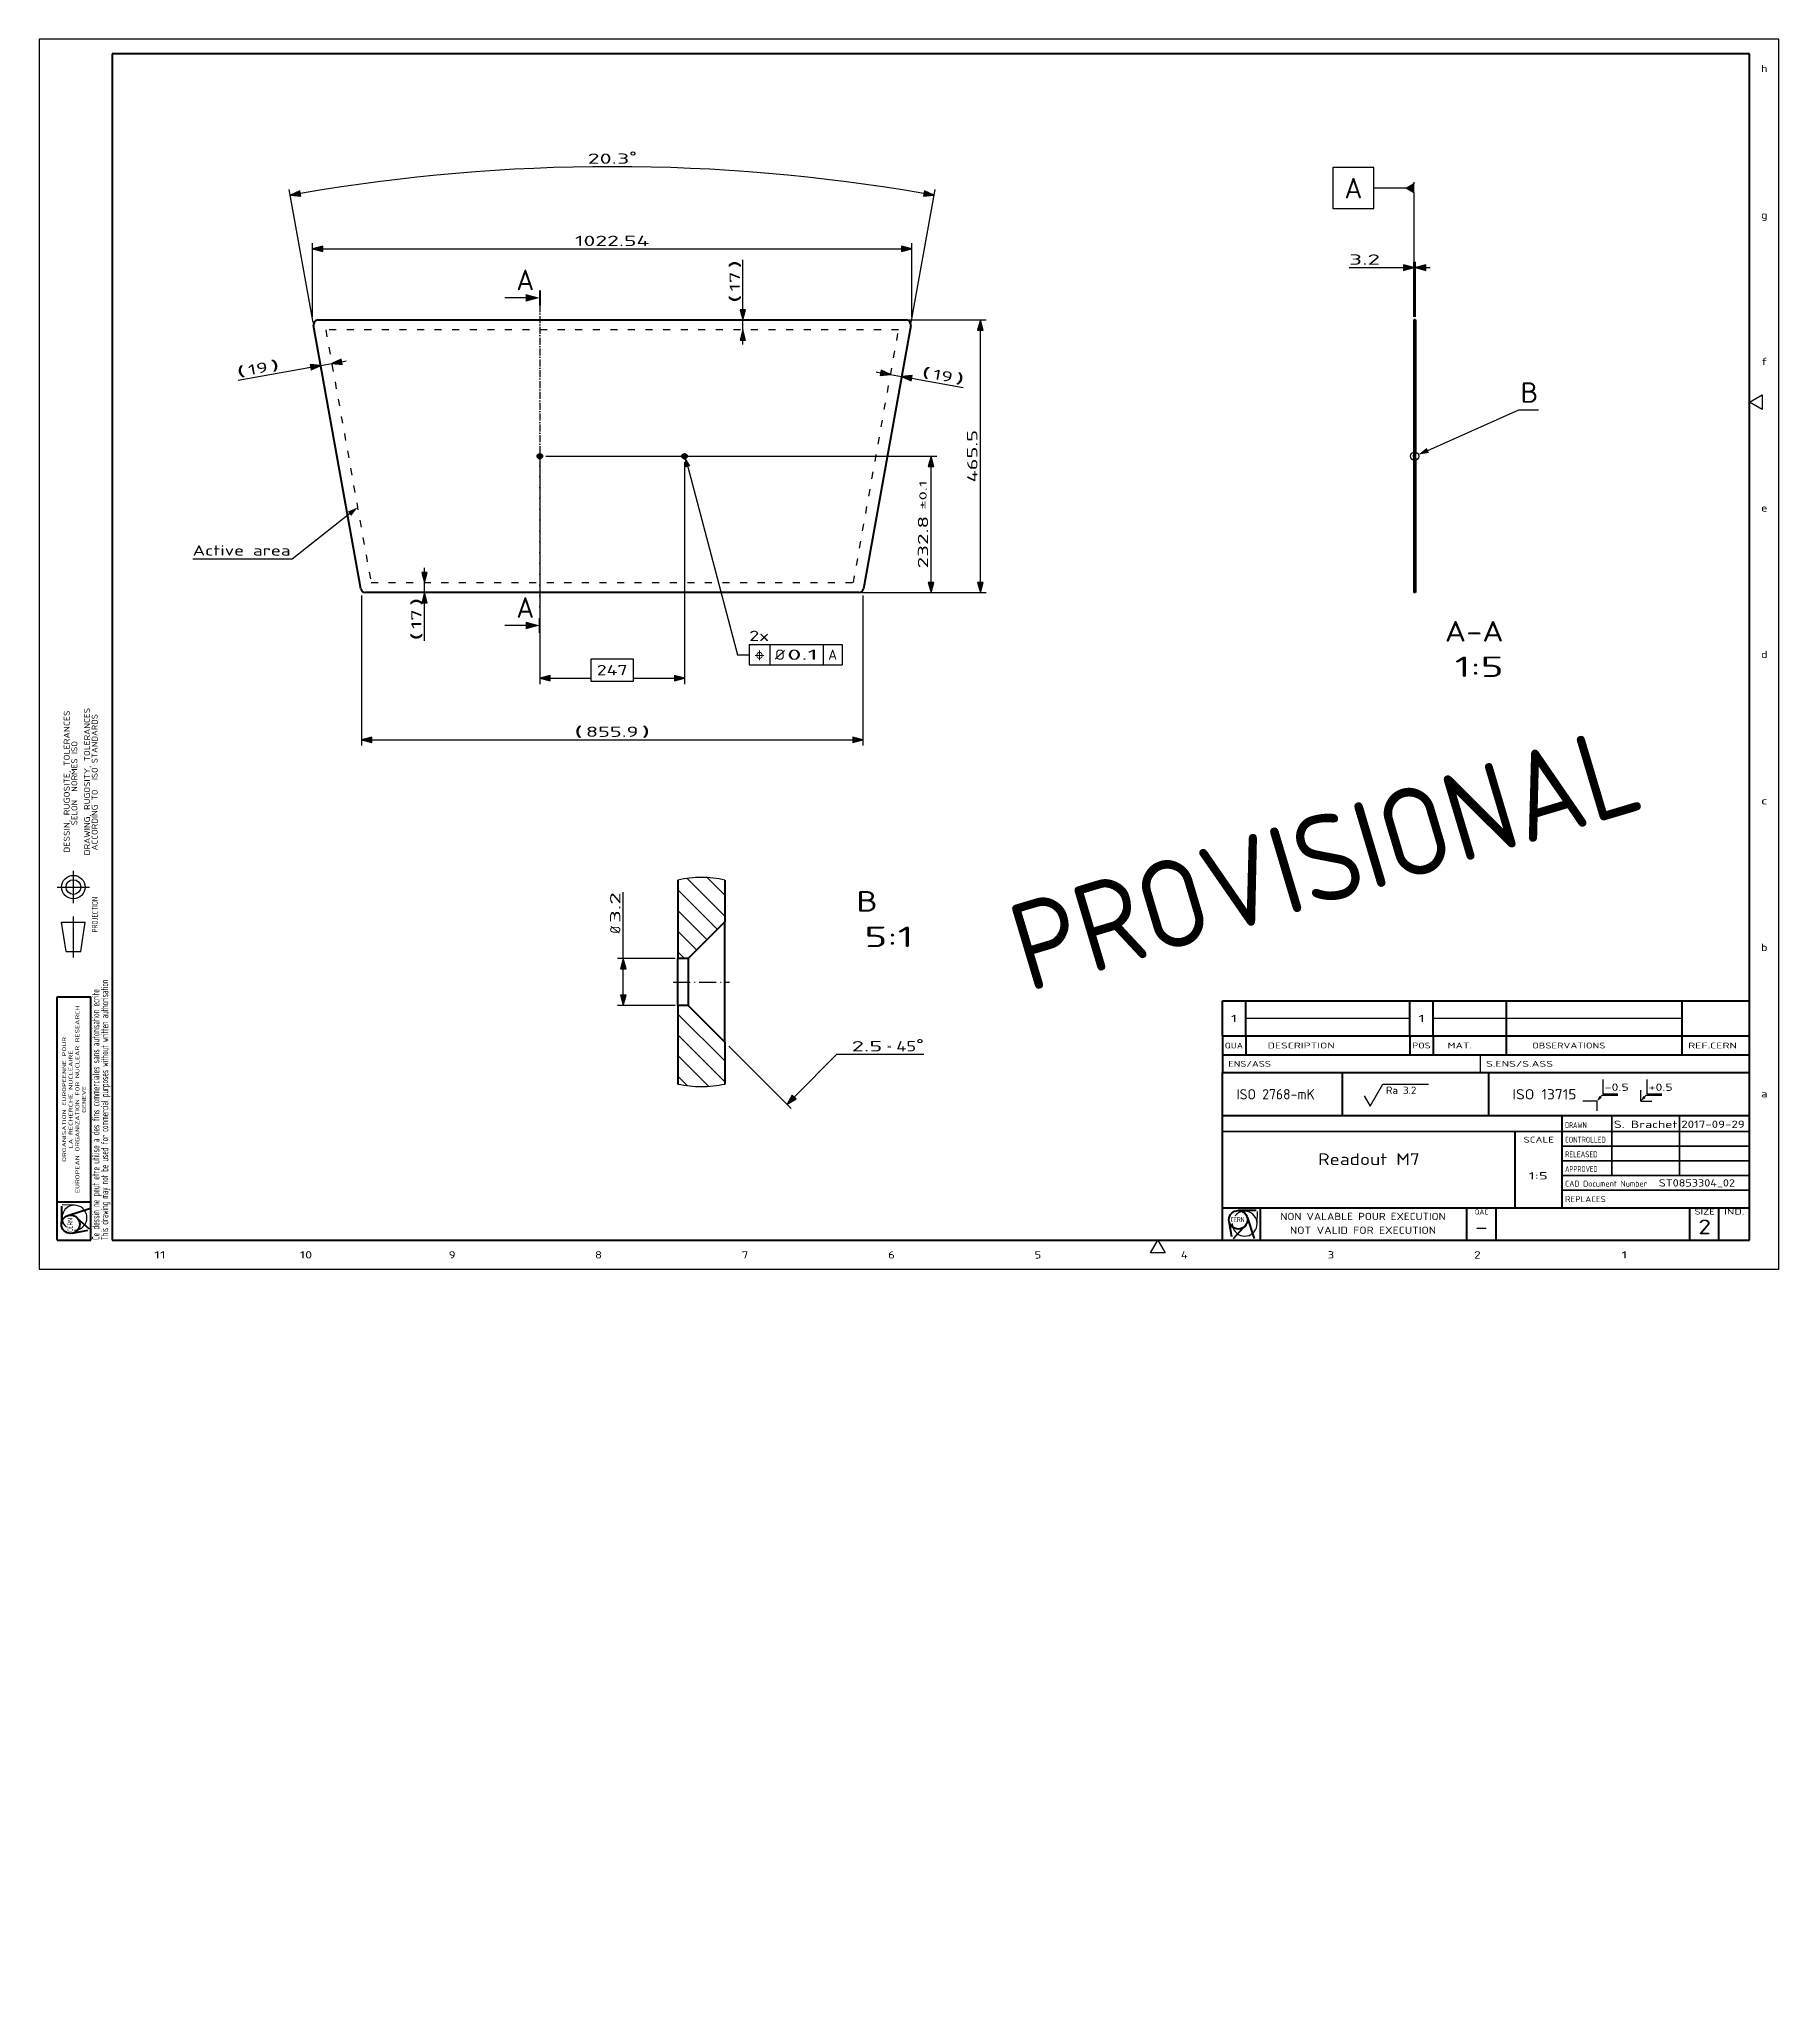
# Model space of a CAD drawing. Extents: x 0 to 594, y -247 to 420.
import ezdxf
from ezdxf.enums import TextEntityAlignment as Align

# ---------------------------------------------------------------- set-up
doc = ezdxf.new("R2010")
doc.units = 0
doc.linetypes.add('DASHDOT', pattern=[18.5, 12, -3, 0.5, -3])
doc.linetypes.add('DASHSPACE', pattern=[30, 12, -18])
doc.layers.get('0').update_dxf_attribs({"lineweight": 13})
doc.styles.add('GDT', font='gdt.shx')
doc.styles.get("Standard").update_dxf_attribs({"font": 'isocp.shx'})
doc.dimstyles.get("Standard").update_dxf_attribs({"dimtxt": 2.5, "dimasz": 2.5, "dimexe": 1.25, "dimexo": 0.625, "dimtad": 1, "dimtxsty": 'STANDARD', "dimcen": 2.5, "dimadec": 0, "dimazin": 0, "dimtfac": 1, "dimtmove": 0, "dimatfit": 0, "dimfxl": 1, "dimarcsym": 0})

msp = doc.modelspace()

# ---------------------------------------------------------------- texts
at = {"insert": (329.081248, 123.237983), "char_height": 30, "attachment_point": 1, "rotation": 16.630577652}
msp.add_mtext_dynamic_manual_height_columns('PROVISIONAL', width=118.97133166, gutter_width=12.5, heights=[0], dxfattribs=at)

# ---------------------------------------------------------------- blocks, each defined once
blk = doc.blocks.new('*D75')
at = {"color": 7, "lineweight": 25, "transparency": 16777216}
for p, q in [((297.002621, 324.130246), (323.358578, 324.130246)), ((321.358578, 234.50759), (321.358578, 320.652902)), ((280.908041, 231.030246), (323.358578, 231.030246))]:
    blk.add_line(p, q, dxfattribs=at)
for points in [[(322.290329, 320.652902), (321.358578, 324.130246), (320.426828, 320.652902)], [(320.426828, 234.50759), (321.358578, 231.030246), (322.290329, 234.50759)]]:
    blk.add_lwpolyline(points, close=True, dxfattribs=at)
for points in [[(322.290329, 320.652902), (321.358578, 324.130246), (322.290329, 320.652902), (320.426828, 320.652902)], [(320.426828, 234.50759), (321.358578, 231.030246), (320.426828, 234.50759), (322.290329, 234.50759)]]:
    blk.add_solid(points, dxfattribs=at)
at = {"color": 7, "lineweight": 25, "transparency": 16777216, "width": 1.661749}
blk.add_text('465.5', height=3.5, rotation=90, dxfattribs=at).set_placement((320.358578, 268.590207), (320.358578, 286.570285), align=Align.FIT)
blk = doc.blocks.new('*D76')
at = {"color": 7, "lineweight": 25, "transparency": 16777216}
for p, q in [((170.960507, 275.51423), (170.960507, 199.826096)), ((220.360507, 275.51423), (220.360507, 199.826096)), ((174.43784, 201.826096), (188.406473, 201.826096)), ((202.914542, 201.826096), (216.883174, 201.826096))]:
    blk.add_line(p, q, dxfattribs=at)
for points in [[(188.406473, 208.326096), (188.406473, 200.826096), (202.914542, 200.826096), (202.914542, 208.326096)], [(174.43784, 202.757834), (170.960507, 201.826096), (174.43784, 200.894357)], [(216.883174, 200.894357), (220.360507, 201.826096), (216.883174, 202.757834)]]:
    blk.add_lwpolyline(points, close=True, dxfattribs=at)
for points in [[(174.43784, 202.757834), (170.960507, 201.826096), (174.43784, 202.757834), (174.43784, 200.894357)], [(216.883174, 200.894357), (220.360507, 201.826096), (216.883174, 200.894357), (216.883174, 202.757834)]]:
    blk.add_solid(points, dxfattribs=at)
at = {"color": 7, "lineweight": 25, "transparency": 16777216, "width": 1.464539}
blk.add_text('247', height=3.5, dxfattribs=at).set_placement((190.406473, 202.826096), (200.914542, 202.826096), align=Align.FIT)
blk = doc.blocks.new('*D77')
at = {"color": 7, "lineweight": 25, "transparency": 16777216}
for p, q in [((93.406509, 325.130246), (93.406509, 350.359787)), ((96.883841, 348.359787), (294.437173, 348.359787)), ((297.914505, 325.130246), (297.914505, 350.359787))]:
    blk.add_line(p, q, dxfattribs=at)
for points in [[(96.883841, 349.291525), (93.406509, 348.359787), (96.883841, 347.428049)], [(294.437173, 347.428049), (297.914505, 348.359787), (294.437173, 349.291525)]]:
    blk.add_lwpolyline(points, close=True, dxfattribs=at)
for points in [[(96.883841, 349.291525), (93.406509, 348.359787), (96.883841, 349.291525), (96.883841, 347.428049)], [(294.437173, 347.428049), (297.914505, 348.359787), (294.437173, 347.428049), (294.437173, 349.291525)]]:
    blk.add_solid(points, dxfattribs=at)
at = {"color": 7, "lineweight": 25, "transparency": 16777216, "width": 1.71107}
blk.add_text('1022.54', height=3.5, dxfattribs=at).set_placement((182.934427, 349.359787), (208.386588, 349.359787), align=Align.FIT)
blk = doc.blocks.new('*D78')
at = {"color": 7, "lineweight": 25, "transparency": 16777216}
for p, q in [((93.567209, 323.232639), (85.438449, 368.637668)), ((297.753806, 323.232639), (305.882565, 368.637668))]:
    blk.add_line(p, q, dxfattribs=at)
for points in [[(89.049619, 368.198947), (85.790903, 366.668967), (89.378012, 366.364621)], [(301.943002, 366.364621), (305.530112, 366.668967), (302.271396, 368.198947)]]:
    blk.add_lwpolyline(points, close=True, dxfattribs=at)
blk.add_arc((195.660507, -247.032999), 623.459277, 80.169564, 99.830434, dxfattribs=at)
for points in [[(89.049619, 368.198947), (85.790903, 366.668967), (89.049619, 368.198947), (89.378012, 366.364621)], [(301.943002, 366.364621), (305.530112, 366.668967), (301.943002, 366.364621), (302.271396, 368.198947)]]:
    blk.add_solid(points, dxfattribs=at)
for s, width, p, p2 in [('20.3', 1.776077, (187.255128, 377.426242), (201.49922, 377.426242)), ('%%d', 1.62963, (201.49922, 378.126242), (204.065887, 378.126242))]:
    blk.add_text(s, height=3.5, dxfattribs=dict(at, width=width)).set_placement(p, p2, align=Align.FIT)
blk = doc.blocks.new('*D79')
at = {"color": 7, "lineweight": 25, "transparency": 16777216}
for p, q in [((240.270807, 327.60759), (240.270807, 344.659152)), ((240.270807, 320.730246), (240.270807, 324.130246)), ((240.270807, 315.730246), (240.270807, 317.252902))]:
    blk.add_line(p, q, dxfattribs=at)
for points in [[(239.339059, 327.60759), (240.270807, 324.130246), (241.202557, 327.60759)], [(241.202557, 317.252902), (240.270807, 320.730246), (239.339059, 317.252902)]]:
    blk.add_lwpolyline(points, close=True, dxfattribs=at)
for points in [[(239.339059, 327.60759), (240.270807, 324.130246), (239.339059, 327.60759), (241.202557, 327.60759)], [(241.202557, 317.252902), (240.270807, 320.730246), (241.202557, 317.252902), (239.339059, 317.252902)]]:
    blk.add_solid(points, dxfattribs=at)
for s, width, p, p2 in [(')', 3.475227, (239.270807, 341.623166), (239.270807, 344.659201)), ('17', 1.84274, (239.270807, 333.851096), (239.270807, 340.623166)), ('(', 3.469755, (239.270807, 329.81506), (239.270807, 332.851096))]:
    blk.add_text(s, height=3.5, rotation=90, dxfattribs=dict(at, width=width)).set_placement(p, p2, align=Align.FIT)
blk = doc.blocks.new('*D80')
at = {"color": 7, "lineweight": 25, "transparency": 16777216}
for p, q in [((285.793967, 306.364133), (287.292807, 306.095822)), ((290.715714, 305.48298), (294.456247, 304.813351)), ((297.87916, 304.200558), (315.45643, 301.053732))]:
    blk.add_line(p, q, dxfattribs=at)
for points in [[(287.12861, 305.178635), (290.71572, 305.483029), (287.457004, 307.012961)], [(298.043356, 305.117697), (294.456247, 304.813351), (297.714963, 303.283371)]]:
    blk.add_lwpolyline(points, close=True, dxfattribs=at)
for points in [[(287.12861, 305.178635), (290.71572, 305.483029), (287.12861, 305.178635), (287.457004, 307.012961)], [(298.043356, 305.117697), (294.456247, 304.813351), (298.043356, 305.117697), (297.714963, 303.283371)]]:
    blk.add_solid(points, dxfattribs=at)
for s, rotation, width, p, p2 in [('(', 349.84937273, 3.469739, (301.020883, 304.654025), (304.009384, 304.118967)), ('19', 349.849605239, 1.725111, (304.993735, 303.942795), (311.659799, 302.749338)), (')', 349.849354153, 3.475212, (312.64415, 302.573117), (315.632651, 302.038058))]:
    blk.add_text(s, height=3.5, rotation=rotation, dxfattribs=dict(at, width=width)).set_placement(p, p2, align=Align.FIT)
blk = doc.blocks.new('*D81')
at = {"color": 7, "lineweight": 25, "transparency": 16777216}
for p, q in [((67.932346, 303.520432), (92.767624, 307.966623)), ((96.190536, 308.579416), (99.93107, 309.249094)), ((103.353983, 309.861887), (104.852811, 310.130197))]:
    blk.add_line(p, q, dxfattribs=at)
for points in [[(92.931821, 307.049484), (96.190536, 308.579416), (92.603427, 308.88381)], [(103.18978, 310.779074), (99.931064, 309.249094), (103.518173, 308.944699)]]:
    blk.add_lwpolyline(points, close=True, dxfattribs=at)
for points in [[(92.931821, 307.049484), (96.190536, 308.579416), (92.931821, 307.049484), (92.603427, 308.88381)], [(103.18978, 310.779074), (99.931064, 309.249094), (103.18978, 310.779074), (103.518173, 308.944699)]]:
    blk.add_solid(points, dxfattribs=at)
for s, rotation, width, p, p2 in [('(', 10.15062727, 3.469739, (67.756137, 304.504758), (70.744638, 305.039816)), ('19', 10.150394761, 1.725111, (71.728989, 305.216037), (78.395053, 306.409494)), (')', 10.15062727, 3.475211, (79.379404, 306.585666), (82.367905, 307.120724))]:
    blk.add_text(s, height=3.5, rotation=rotation, dxfattribs=dict(at, width=width)).set_placement(p, p2, align=Align.FIT)
blk = doc.blocks.new('*D82')
at = {"color": 7, "lineweight": 25, "transparency": 16777216}
for p, q in [((131.558701, 237.90759), (131.558701, 239.430246)), ((131.558701, 231.030246), (131.558701, 234.430246)), ((131.558701, 214.545139), (131.558701, 227.552902))]:
    blk.add_line(p, q, dxfattribs=at)
for points in [[(130.62695, 237.90759), (131.558701, 234.430246), (132.490445, 237.90759)], [(132.490445, 227.552902), (131.558701, 231.030246), (130.62695, 227.552902)]]:
    blk.add_lwpolyline(points, close=True, dxfattribs=at)
for points in [[(130.62695, 237.90759), (131.558701, 234.430246), (130.62695, 237.90759), (132.490445, 237.90759)], [(132.490445, 227.552902), (131.558701, 231.030246), (132.490445, 227.552902), (130.62695, 227.552902)]]:
    blk.add_solid(points, dxfattribs=at)
for s, width, p, p2 in [(')', 3.475227, (130.558701, 226.353195), (130.558701, 229.38923)), ('17', 1.84274, (130.558701, 218.581125), (130.558701, 225.353195)), ('(', 3.469754, (130.558701, 214.54509), (130.558701, 217.581125))]:
    blk.add_text(s, height=3.5, rotation=90, dxfattribs=dict(at, width=width)).set_placement(p, p2, align=Align.FIT)
blk = doc.blocks.new('*D83')
at = {"color": 7, "lineweight": 25, "transparency": 16777216}
for p, q in [((173.026508, 277.580246), (306.526157, 277.580246)), ((304.526157, 234.50759), (304.526157, 274.102902)), ((280.908041, 231.030246), (306.526157, 231.030246))]:
    blk.add_line(p, q, dxfattribs=at)
for points in [[(305.457907, 274.102902), (304.526157, 277.580246), (303.594406, 274.102902)], [(303.594406, 234.50759), (304.526157, 231.030246), (305.457907, 234.50759)]]:
    blk.add_lwpolyline(points, close=True, dxfattribs=at)
for points in [[(305.457907, 274.102902), (304.526157, 277.580246), (305.457907, 274.102902), (303.594406, 274.102902)], [(303.594406, 234.50759), (304.526157, 231.030246), (303.594406, 234.50759), (305.457907, 234.50759)]]:
    blk.add_solid(points, dxfattribs=at)
for s, height, width, p, p2 in [('%%p0.1', 2.45, 1.985246, (303.001157, 259.359836), (303.001157, 269.330734)), ('232.8', 3.5, 1.741412, (303.526157, 239.279758), (303.526157, 257.259836))]:
    blk.add_text(s, height=height, rotation=90, dxfattribs=dict(at, width=width)).set_placement(p, p2, align=Align.FIT)
blk = doc.blocks.new('*D84')
at = {"color": 7, "lineweight": 25, "transparency": 16777216}
for p, q in [((110.073978, 230.030246), (110.073978, 178.779147)), ((281.247037, 230.030246), (281.247037, 178.779147)), ((113.551315, 180.779147), (277.769699, 180.779147))]:
    blk.add_line(p, q, dxfattribs=at)
for points in [[(113.551315, 181.710886), (110.073978, 180.779147), (113.551315, 179.847409)], [(277.769699, 179.847409), (281.247037, 180.779147), (277.769699, 181.710886)]]:
    blk.add_lwpolyline(points, close=True, dxfattribs=at)
for points in [[(113.551315, 181.710886), (110.073978, 180.779147), (113.551315, 181.710886), (113.551315, 179.847409)], [(277.769699, 179.847409), (281.247037, 180.779147), (277.769699, 179.847409), (277.769699, 181.710886)]]:
    blk.add_solid(points, dxfattribs=at)
for s, width, p, p2 in [('(', 3.469741, (182.634427, 181.779147), (185.67045, 181.779147)), ('855.9', 1.700154, (186.67045, 181.779147), (204.650565, 181.779147)), (')', 3.475213, (205.650565, 181.779147), (208.686588, 181.779147))]:
    blk.add_text(s, height=3.5, dxfattribs=dict(at, width=width)).set_placement(p, p2, align=Align.FIT)
blk = doc.blocks.new('*D91')
at = {"color": 7, "lineweight": 25, "transparency": 16777216}
for p, q in [((447.290612, 341.977072), (465.845795, 341.977072)), ((469.323127, 325.130246), (469.323127, 343.977072)), ((469.323127, 341.977072), (469.963127, 341.977072)), ((469.963127, 325.130246), (469.963127, 343.977072)), ((473.44046, 341.977072), (474.963127, 341.977072))]:
    blk.add_line(p, q, dxfattribs=at)
for points in [[(465.845795, 341.045334), (469.323127, 341.977072), (465.845795, 342.90881)], [(473.44046, 342.90881), (469.963127, 341.977072), (473.44046, 341.045334)]]:
    blk.add_lwpolyline(points, close=True, dxfattribs=at)
for points in [[(465.845795, 341.045334), (469.323127, 341.977072), (465.845795, 341.045334), (465.845795, 342.90881)], [(473.44046, 342.90881), (469.963127, 341.977072), (473.44046, 342.90881), (473.44046, 341.045334)]]:
    blk.add_solid(points, dxfattribs=at)
at = {"color": 7, "lineweight": 25, "transparency": 16777216, "width": 1.864718}
blk.add_text('3.2', height=3.5, dxfattribs=at).set_placement((447.290612, 342.977072), (457.798681, 342.977072), align=Align.FIT)
blk = doc.blocks.new('*D98')
at = {"color": 7, "lineweight": 25, "transparency": 16777216}
for p, q in [((199.452412, 106.087608), (199.452412, 128.734093)), ((217.125061, 106.087608), (197.452413, 106.087608)), ((199.452412, 93.564415), (199.452412, 102.609825)), ((217.125061, 90.086632), (197.452413, 90.086632))]:
    blk.add_line(p, q, dxfattribs=at)
for points in [[(200.384161, 102.609825), (199.452412, 106.087608), (198.520663, 102.609825)], [(198.520663, 93.564415), (199.452412, 90.086632), (200.384161, 93.564415)]]:
    blk.add_lwpolyline(points, close=True, dxfattribs=at)
for points in [[(200.384161, 102.609825), (199.452412, 106.087608), (200.384161, 102.609825), (198.520663, 102.609825)], [(198.520663, 93.564415), (199.452412, 90.086632), (198.520663, 93.564415), (200.384161, 93.564415)]]:
    blk.add_solid(points, dxfattribs=at)
for s, width, p, p2 in [('3.2', 1.864672, (198.452412, 118.22628), (198.452412, 128.734093)), ('%%c', 0.977493, (198.452412, 114.660606), (198.452412, 117.226524))]:
    blk.add_text(s, height=3.5, rotation=90, dxfattribs=dict(at, width=width)).set_placement(p, p2, align=Align.FIT)
blk = doc.blocks.new('BLOCK1405')
at = {"color": 7, "lineweight": 25, "width": 1.014931}
blk.add_text('m:K:NOENV', height=0.01, dxfattribs=at).set_placement((408.799988, 59.844761), (408.862457, 59.844761), align=Align.FIT)
blk = doc.blocks.new('BLOCK1406')
at = {"color": 7, "lineweight": 25, "width": 1.037856}
blk.add_text('ISO 2768-mK', height=3.5, dxfattribs=at).set_placement((408.799988, 58.016785), (435.516998, 58.016785), align=Align.FIT)
blk = doc.blocks.new('BLOCK1407')
at = {"color": 7, "lineweight": 25, "width": 1.013909}
blk.add_text('APA:3.2:NOSFCOPT', height=0.01, dxfattribs=at).set_placement((459.820007, 59.023399), (459.93103, 59.023399), align=Align.FIT)
blk = doc.blocks.new('BLOCK1408')
at = {"color": 7, "lineweight": 25, "width": 1.186215}
blk.add_text('Ra 3.2', height=2.5, dxfattribs=at).set_placement((459.820007, 59.870144), (470.229218, 59.870144), align=Align.FIT)
blk = doc.blocks.new('BLOCK1409')
at = {"color": 7, "lineweight": 25, "width": 1.346576}
blk.add_text('-0.5:+0.5:NOEDGEOPT::', height=0.01, dxfattribs=at).set_placement((549.5, 60.083401), (549.673035, 60.083401), align=Align.FIT)
blk = doc.blocks.new('BLOCK1410')
at = {"color": 7, "lineweight": 25, "width": 1.438524}
blk.add_text('+0.5', height=2.5, dxfattribs=at).set_placement((549.5, 60.930145), (557.740662, 60.930145), align=Align.FIT)
blk = doc.blocks.new('BLOCK1411')
at = {"color": 7, "lineweight": 25, "width": 1.438524}
blk.add_text('-0.5', height=2.5, dxfattribs=at).set_placement((534.5, 60.930145), (542.740662, 60.930145), align=Align.FIT)
blk = doc.blocks.new('BLOCK1412')
at = {"color": 7, "lineweight": 25, "width": 1.180313}
blk.add_text('ISO 13715', height=3.5, dxfattribs=at).set_placement((503, 58.016785), (524.859375, 58.016785), align=Align.FIT)
blk = doc.blocks.new('BLOCK1413')
at = {"color": 7, "lineweight": 25, "width": 2.313151}
blk.add_text(' 1', height=2.5, dxfattribs=at).set_placement((537.831421, 3.690562), (542.168579, 3.690562), align=Align.FIT)
blk = doc.blocks.new('BLOCK1414')
at = {"color": 7, "lineweight": 25, "width": 1.717598}
blk.add_text(' 2', height=2.5, dxfattribs=at).set_placement((487.831421, 3.690562), (492.16861, 3.690562), align=Align.FIT)
blk = doc.blocks.new('BLOCK1415')
at = {"color": 7, "lineweight": 25, "width": 1.749887}
blk.add_text(' 3', height=2.5, dxfattribs=at).set_placement((437.831421, 3.690562), (442.16861, 3.690562), align=Align.FIT)
blk = doc.blocks.new('BLOCK1416')
at = {"color": 7, "lineweight": 25, "width": 1.652262}
blk.add_text(' 4', height=2.5, dxfattribs=at).set_placement((387.831421, 3.690562), (392.16861, 3.690562), align=Align.FIT)
blk = doc.blocks.new('BLOCK1417')
at = {"color": 7, "lineweight": 25, "width": 1.749887}
blk.add_text(' 5', height=2.5, dxfattribs=at).set_placement((337.831421, 3.690562), (342.16861, 3.690562), align=Align.FIT)
blk = doc.blocks.new('BLOCK1418')
at = {"color": 7, "lineweight": 25, "width": 1.735559}
blk.add_text(' 6', height=2.5, dxfattribs=at).set_placement((287.831421, 3.690562), (292.16861, 3.690562), align=Align.FIT)
blk = doc.blocks.new('BLOCK1419')
at = {"color": 7, "lineweight": 25, "width": 1.826178}
blk.add_text(' 7', height=2.5, dxfattribs=at).set_placement((237.831406, 3.690562), (242.168579, 3.690562), align=Align.FIT)
blk = doc.blocks.new('BLOCK1420')
at = {"color": 7, "lineweight": 25, "width": 1.826178}
blk.add_text(' 8', height=2.5, dxfattribs=at).set_placement((187.831406, 3.690562), (192.168579, 3.690562), align=Align.FIT)
blk = doc.blocks.new('BLOCK1421')
at = {"color": 7, "lineweight": 25, "width": 1.698199}
blk.add_text(' 9', height=2.5, dxfattribs=at).set_placement((137.831406, 3.690562), (142.168579, 3.690562), align=Align.FIT)
blk = doc.blocks.new('BLOCK1422')
at = {"color": 7, "lineweight": 25, "width": 1.793721}
blk.add_text(' 10', height=2.5, dxfattribs=at).set_placement((86.747116, 3.690562), (93.252884, 3.690562), align=Align.FIT)
blk = doc.blocks.new('BLOCK1423')
at = {"color": 7, "lineweight": 25, "width": 2.081844}
blk.add_text(' 11', height=2.5, dxfattribs=at).set_placement((36.747116, 3.690562), (43.25288, 3.690562), align=Align.FIT)
blk = doc.blocks.new('BLOCK1424')
at = {"color": 7, "lineweight": 25, "width": 1.479644}
blk.add_text('a', height=2.5, dxfattribs=at).set_placement((587.91571, 58.690563), (590.08429, 58.690563), align=Align.FIT)
blk = doc.blocks.new('BLOCK1425')
at = {"color": 7, "lineweight": 25, "width": 1.479644}
blk.add_text('b', height=2.5, dxfattribs=at).set_placement((587.91571, 108.690559), (590.08429, 108.690559), align=Align.FIT)
blk = doc.blocks.new('BLOCK1426')
at = {"color": 7, "lineweight": 25, "width": 1.927627}
blk.add_text('c', height=2.5, dxfattribs=at).set_placement((587.91571, 158.690567), (590.08429, 158.690567), align=Align.FIT)
blk = doc.blocks.new('BLOCK1427')
at = {"color": 7, "lineweight": 25, "width": 1.577149}
blk.add_text('d', height=2.5, dxfattribs=at).set_placement((587.91571, 208.690567), (590.08429, 208.690567), align=Align.FIT)
blk = doc.blocks.new('BLOCK1428')
at = {"color": 7, "lineweight": 25, "width": 1.577149}
blk.add_text('e', height=2.5, dxfattribs=at).set_placement((587.91571, 258.690552), (590.08429, 258.690552), align=Align.FIT)
blk = doc.blocks.new('BLOCK1429')
at = {"color": 7, "lineweight": 25, "width": 1.927627}
blk.add_text('f', height=2.5, dxfattribs=at).set_placement((587.91571, 308.690552), (590.08429, 308.690552), align=Align.FIT)
blk = doc.blocks.new('BLOCK1430')
at = {"color": 7, "lineweight": 25, "width": 1.479644}
blk.add_text('g', height=2.5, dxfattribs=at).set_placement((587.91571, 358.690552), (590.08429, 358.690552), align=Align.FIT)
blk = doc.blocks.new('BLOCK1431')
at = {"color": 7, "lineweight": 25, "width": 1.479644}
blk.add_text('h', height=2.5, dxfattribs=at).set_placement((587.91571, 408.690552), (590.08429, 408.690552), align=Align.FIT)
blk = doc.blocks.new('BLOCK1432')
at = {"color": 7, "lineweight": 25, "width": 1.556522}
blk.add_text('REF.CERN', height=2, dxfattribs=at).set_placement((563, 75.402443), (579.654785, 75.402443), align=Align.FIT)
blk = doc.blocks.new('BLOCK1433')
at = {"color": 7, "lineweight": 25, "width": 1.374215}
blk.add_text('OBSERVATIONS', height=2, dxfattribs=at).set_placement((509.750153, 75.402443), (534.7323, 75.402443), align=Align.FIT)
blk = doc.blocks.new('BLOCK1434')
at = {"color": 7, "lineweight": 25, "width": 1.514066}
blk.add_text('MAT.', height=2, dxfattribs=at).set_placement((480.856293, 75.402443), (489.183655, 75.402443), align=Align.FIT)
blk = doc.blocks.new('BLOCK1435')
at = {"color": 7, "lineweight": 25, "width": 1.36389}
blk.add_text('POS', height=2, dxfattribs=at).set_placement((468.799988, 75.402443), (475.045532, 75.402443), align=Align.FIT)
blk = doc.blocks.new('BLOCK1436')
at = {"color": 7, "lineweight": 25, "width": 1.274601}
blk.add_text('QUA', height=2, dxfattribs=at).set_placement((404.799988, 75.402443), (411.045532, 75.402443), align=Align.FIT)
blk = doc.blocks.new('BLOCK1437')
at = {"color": 7, "lineweight": 25, "width": 1.50866}
blk.add_text('S.ENS/S.ASS', height=2, dxfattribs=at).set_placement((494, 69.152443), (516.900269, 69.152443), align=Align.FIT)
blk = doc.blocks.new('BLOCK1438')
at = {"color": 7, "lineweight": 25, "width": 1.536933}
blk.add_text('DESCRIPTION', height=2, dxfattribs=at).set_placement((419.429871, 75.402443), (442.33017, 75.402443), align=Align.FIT)
blk = doc.blocks.new('BLOCK1439')
at = {"color": 7, "lineweight": 25, "width": 1.351945}
blk.add_text('ENS/ASS', height=2, dxfattribs=at).set_placement((406, 69.152443), (420.572906, 69.152443), align=Align.FIT)
blk = doc.blocks.new('BLOCK1440')
at = {"color": 7, "lineweight": 25, "width": 1.421882}
blk.add_text('2', height=5, dxfattribs=at).set_placement((566.47644, 12), (570.813599, 12), align=Align.FIT)
blk = doc.blocks.new('BLOCK1441')
at = {"color": 7, "lineweight": 25, "width": 1.15529}
blk.add_text('ST0853304_02', height=2.5, dxfattribs=at).set_placement((552.976929, 28.25), (579, 28.25), align=Align.FIT)
blk = doc.blocks.new('BLOCK1442')
at = {"color": 7, "lineweight": 25, "width": 1.065328}
blk.add_text('CAD Document Number', height=2, dxfattribs=at).set_placement((521, 28.25), (549.018127, 28.25), align=Align.FIT)
blk = doc.blocks.new('BLOCK1443')
at = {"color": 7, "lineweight": 25, "width": 1.289848}
blk.add_text('2017-09-29', height=2.5, dxfattribs=at).set_placement((560.657043, 48.25), (582.342896, 48.25), align=Align.FIT)
blk = doc.blocks.new('BLOCK1444')
at = {"color": 7, "lineweight": 25, "width": 1.433775}
blk.add_text('S. Brachet', height=2.5, dxfattribs=at).set_placement((537.657043, 48.25), (559.342896, 48.25), align=Align.FIT)
blk = doc.blocks.new('BLOCK1445')
at = {"color": 7, "lineweight": 25, "width": 1.870242}
blk.add_text('1:5', height=2.5, dxfattribs=at).set_placement((508.547119, 30.6723), (515.052856, 30.6723), align=Align.FIT)
blk = doc.blocks.new('BLOCK1446')
at = {"color": 7, "lineweight": 25, "width": 1.57716}
blk.add_text('-', height=5, dxfattribs=at).set_placement((490.266418, 12), (494.603607, 12), align=Align.FIT)
blk = doc.blocks.new('BLOCK1447')
at = {"color": 7, "lineweight": 25, "width": 1.285088}
blk.add_text('Readout M7', height=4, dxfattribs=at).set_placement((436.651306, 35.599998), (471.348694, 35.599998), align=Align.FIT)
blk = doc.blocks.new('BLOCK1448')
at = {"color": 7, "lineweight": 25, "width": 0.924407}
blk.add_text('CONTROLLED', height=2, dxfattribs=at).set_placement((521, 43.25), (534.878967, 43.25), align=Align.FIT)
blk = doc.blocks.new('BLOCK1449')
at = {"color": 7, "lineweight": 25, "width": 0.867432}
blk.add_text('DRAWN', height=2, dxfattribs=at).set_placement((521, 48.25), (528.373169, 48.25), align=Align.FIT)
blk = doc.blocks.new('BLOCK1450')
at = {"color": 7, "lineweight": 25, "width": 0.924191}
blk.add_text('RELEASED', height=2, dxfattribs=at).set_placement((521, 38.25), (532.103149, 38.25), align=Align.FIT)
blk = doc.blocks.new('BLOCK1451')
at = {"color": 7, "lineweight": 25, "width": 0.866492}
blk.add_text('APPROVED', height=2, dxfattribs=at).set_placement((521, 33.25), (532.103149, 33.25), align=Align.FIT)
blk = doc.blocks.new('BLOCK1452')
at = {"color": 7, "lineweight": 25, "width": 1.158588}
blk.add_text('REPLACES', height=2, dxfattribs=at).set_placement((521, 22.95245), (534.878967, 22.95245), align=Align.FIT)
blk = doc.blocks.new('BLOCK1453')
at = {"color": 7, "lineweight": 25, "width": 1.416215}
blk.add_text('SIZE', height=2, dxfattribs=at).set_placement((565.175293, 18.700001), (572.114746, 18.700001), align=Align.FIT)
blk = doc.blocks.new('BLOCK1454')
at = {"color": 7, "lineweight": 25, "width": 1.69255}
blk.add_text('IND.', height=2, dxfattribs=at).set_placement((575.280273, 18.700001), (582.219727, 18.700001), align=Align.FIT)
blk = doc.blocks.new('BLOCK1455')
at = {"color": 7, "lineweight": 25, "width": 1.258739}
blk.add_text('NOT VALID FOR EXECUTION', height=2.5, dxfattribs=at).set_placement((427.061249, 12.090562), (476.938782, 12.090562), align=Align.FIT)
blk = doc.blocks.new('BLOCK1456')
at = {"color": 7, "lineweight": 25, "width": 1.202843}
blk.add_text('NON VALABLE POUR EXECUTION', height=2.5, dxfattribs=at).set_placement((423.80835, 16.790562), (480.19162, 16.790562), align=Align.FIT)
blk = doc.blocks.new('BLOCK1457')
at = {"color": 7, "lineweight": 25, "width": 1.107362}
blk.add_text('QAC', height=1.8, dxfattribs=at).set_placement((490.092926, 18.700001), (494.777069, 18.700001), align=Align.FIT)
blk = doc.blocks.new('BLOCK1458')
at = {"color": 7, "lineweight": 25, "width": 0.973961}
blk.add_text('CERN', height=1.7, dxfattribs=at).set_placement((406.799988, 16.15), (411.518829, 16.15), align=Align.FIT)
blk = doc.blocks.new('BLOCK1459')
at = {"color": 7, "lineweight": 25, "width": 1.425919}
blk.add_text('SCALE', height=2, dxfattribs=at).set_placement((506.79538, 43.25), (517.20459, 43.25), align=Align.FIT)
blk = doc.blocks.new('BLOCK1460')
at = {"color": 7, "lineweight": 25, "width": 1.248109}
blk.add_text('NORMES ISO', height=2, rotation=90, dxfattribs=at).set_placement((13.04495, 163.000015), (13.04495, 180.348724), align=Align.FIT)
blk = doc.blocks.new('BLOCK1461')
at = {"color": 7, "lineweight": 25, "width": 1.175925}
blk.add_text('ISO STANDARDS', height=2, rotation=90.000005081, dxfattribs=at).set_placement((19.982868, 167.000015), (19.982866, 189.553329), align=Align.FIT)
blk = doc.blocks.new('BLOCK1462')
at = {"color": 7, "lineweight": 25, "width": 0.873675}
blk.add_text('PROJECTION', height=2, rotation=90, dxfattribs=at).set_placement((20.028679, 114.982063), (20.028679, 127.126152), align=Align.FIT)
blk = doc.blocks.new('BLOCK1463')
at = {"color": 7, "lineweight": 25, "width": 1.272325}
blk.add_text('DESSIN, RUGOSITE, TOLERANCES', height=2, rotation=90.000002359, dxfattribs=at).set_placement((10.438618, 142.211807), (10.438616, 190.788177), align=Align.FIT)
blk = doc.blocks.new('BLOCK1464')
at = {"color": 7, "lineweight": 25, "width": 1.188267}
blk.add_text('SELON', height=2, rotation=90, dxfattribs=at).set_placement((13.04495, 151.600021), (13.04495, 160.274368), align=Align.FIT)
blk = doc.blocks.new('BLOCK1465')
at = {"color": 7, "lineweight": 25, "width": 1.221763}
blk.add_text('DRAWING, RUGOSITY, TOLERANCES', height=2, rotation=90.000002278, dxfattribs=at).set_placement((17.377953, 141.344376), (17.377951, 191.655624), align=Align.FIT)
blk = doc.blocks.new('BLOCK1466')
at = {"color": 7, "lineweight": 25, "width": 1.23186}
blk.add_text('ACCORDING TO', height=2, rotation=90, dxfattribs=at).set_placement((19.982868, 143.000015), (19.982868, 163.818451), align=Align.FIT)
blk = doc.blocks.new('BLOCK1467')
at = {"color": 7, "lineweight": 25, "width": 1.520448}
blk.add_text('GENEVE', height=1.35, rotation=90, dxfattribs=at).set_placement((15.990597, 53.432953), (15.990597, 62.567043), align=Align.FIT)
blk = doc.blocks.new('BLOCK1468')
at = {"color": 7, "lineweight": 25, "width": 0.973962}
blk.add_text('CERN', height=1.7, rotation=90, dxfattribs=at).set_placement((11.435402, 12.8), (11.435402, 17.518848), align=Align.FIT)
blk = doc.blocks.new('BLOCK1469')
at = {"color": 7, "lineweight": 25, "width": 0.732561}
blk.add_text('Ce dessin ne peut etre utilise a des fins commerciales sans autorisation ecrite', height=2.5, rotation=90.000002676, dxfattribs=at).set_placement((20.613356, 10), (20.613352, 95.659264), align=Align.FIT)
blk = doc.blocks.new('BLOCK1470')
at = {"color": 7, "lineweight": 25, "width": 0.70288}
blk.add_text('This drawing may not be used for commercial purposes without written authorisation', height=2.5, rotation=90.000002578, dxfattribs=at).set_placement((23.613356, 10), (23.613352, 98.912155), align=Align.FIT)
blk = doc.blocks.new('BLOCK1471')
at = {"color": 7, "lineweight": 25, "width": 1.559242}
blk.add_text('ORGANISATION EUROPEENNE POUR', height=1.35, rotation=90.000002688, dxfattribs=at).set_placement((9.240597, 36.687115), (9.240595, 79.312881), align=Align.FIT)
blk = doc.blocks.new('BLOCK1472')
at = {"color": 7, "lineweight": 25, "width": 1.616198}
blk.add_text('LA RECHERCHE NUCLEAIRE', height=1.35, rotation=90.000003421, dxfattribs=at).set_placement((11.490597, 41.254166), (11.490595, 74.745834), align=Align.FIT)
blk = doc.blocks.new('BLOCK1473')
at = {"color": 7, "lineweight": 25, "width": 1.555402}
blk.add_text('EUROPEAN ORGANIZATION FOR NUCLEAR RESEARCH', height=1.35, rotation=90.000002688, dxfattribs=at).set_placement((13.740598, 26.030663), (13.740595, 89.969337), align=Align.FIT)
blk = doc.blocks.new('BLOCK1474')
at = {"color": 7, "lineweight": 25, "width": 2.478377}
blk.add_text('1', height=2.5, dxfattribs=at).set_placement((406.91571, 84.390556), (409.08429, 84.390556), align=Align.FIT)
blk = doc.blocks.new('BLOCK1475')
at = {"color": 7, "lineweight": 25, "width": 2.478377}
blk.add_text('1', height=2.5, dxfattribs=at).set_placement((470.91571, 84.390556), (473.08429, 84.390556), align=Align.FIT)
blk = doc.blocks.new('BLOCK1476')
at = {"color": 7, "lineweight": 25}
blk.add_line((548.099121, 58.85886), (548.52002, 59.349998), dxfattribs=at)
blk.add_solid([(547.706055, 59.195705), (546.84198, 57.391998), (548.492188, 58.522015)], dxfattribs=at)
blk = doc.blocks.new('BLOCK1477')
at = {"color": 7, "lineweight": 25}
blk.add_line((533.099121, 58.85886), (533.52002, 59.349998), dxfattribs=at)
blk.add_solid([(532.706055, 59.195705), (531.84198, 57.391998), (533.492188, 58.522015)], dxfattribs=at)
blk = doc.blocks.new('BLOCK1478')
at = {"color": 7, "lineweight": 25}
for p, q in [((-147.648148, 2785.619629), (-183.5, 2785.619629)), ((-147.648148, 2226.393555), (-183.5, 2226.393555))]:
    blk.add_line(p, q, dxfattribs=at)
at = {"color": 7, "lineweight": 50}
for p, q in [((-123.5, 2798.119629), (-123.5, 2773.119629)), ((-123.5, 2213.893555), (-123.5, 2238.893555))]:
    blk.add_line(p, q, dxfattribs=at)
at = {"color": 7, "linetype": 'DASHDOT', "lineweight": 25}
blk.add_line((-123.5, 2773.119629), (-123.5, 2238.893555), dxfattribs=at)
at = {"color": 7, "lineweight": 25}
for points in [[(-147.648148, 2779.14917), (-123.5, 2785.619629), (-147.648148, 2792.090088)], [(-147.648148, 2219.923096), (-123.5, 2226.393555), (-147.648148, 2232.864014)]]:
    blk.add_solid(points, dxfattribs=at)
at = {"color": 7, "lineweight": 25, "width": 1.15658}
for p, p2 in [((-163.499603, 2798.744873), (-133.139374, 2798.744873)), ((-163.499603, 2239.518555), (-133.139374, 2239.518555))]:
    blk.add_text('A', height=35.000003, dxfattribs=at).set_placement(p, p2, align=Align.FIT)
blk = doc.blocks.new('BLOCK1479')
at = {"color": 7, "lineweight": 25}
blk.add_lwpolyline([(-448.288666, 2417.061279), (-546.018799, 2339.766113), (-716.000061, 2339.766113)], dxfattribs=at)
blk.add_solid([(-445.398682, 2413.407471), (-434.651672, 2427.846924), (-451.17865, 2420.715332)], dxfattribs=at)
at = {"color": 7, "lineweight": 25, "width": 1.406048}
blk.add_text('Active area', height=17.500002, dxfattribs=at).set_placement((-716.000061, 2345.717041), (-549.018799, 2345.717041), align=Align.FIT)
blk = doc.blocks.new('BLOCK1480')
at = {"color": 7, "linetype": 'DASHDOT', "lineweight": 25, "ltscale": 0.2665}
blk.add_line((128.830002, 2515.25), (118.169998, 2515.25), dxfattribs=at)
at = {"color": 7, "linetype": 'DASHDOT', "lineweight": 25, "ltscale": 0.266504}
blk.add_line((123.5, 2520.580078), (123.5, 2509.919922), dxfattribs=at)
blk = doc.blocks.new('BLOCK1481')
at = {"color": 7, "linetype": 'DASHDOT', "lineweight": 25, "ltscale": 0.2665}
blk.add_line((-118.169998, 2515.25), (-128.830002, 2515.25), dxfattribs=at)
at = {"color": 7, "linetype": 'DASHDOT', "lineweight": 25, "ltscale": 0.266504}
blk.add_line((-123.5, 2520.580078), (-123.5, 2509.919922), dxfattribs=at)
blk = doc.blocks.new('BLOCK1482')
at = {"color": 7, "lineweight": 25}
for p, q in [((234, 2194.000244), (234, 2159.000244)), ((234, 2194.000244), (392.720459, 2194.000244)), ((269, 2194.000244), (269, 2159.000244)), ((360.040344, 2194.000244), (360.040344, 2159.000244)), ((392.720459, 2194.000244), (392.720459, 2159.000244)), ((234, 2159.000244), (392.720459, 2159.000244))]:
    blk.add_line(p, q, dxfattribs=at)
blk.add_lwpolyline([(129.045227, 2497.275391), (214, 2176.500244), (234, 2176.500244)], dxfattribs=at)
blk.add_solid([(133.548706, 2498.468018), (124.593979, 2514.08252), (124.541756, 2496.082764)], dxfattribs=at)
for s, width, p, p2 in [('2x', 1.547896, (234, 2199.951172), (267.860229, 2199.951172)), ('%%c', 1.333333, (277.75, 2167.750244), (295.25, 2167.750244)), ('0.1', 2.22393, (298.75, 2167.750244), (351.290344, 2167.750244)), ('A', 1.15658, (368.790344, 2167.750244), (383.970459, 2167.750244))]:
    blk.add_text(s, height=17.500002, dxfattribs=dict(at, width=width)).set_placement(p, p2, align=Align.FIT)
at = {"color": 7, "lineweight": 25, "style": 'GDT', "width": 0.626866}
blk.add_text('j', height=17.500002, dxfattribs=at).set_placement((242.75, 2167.750244), (260.25, 2167.750244), align=Align.FIT)
blk = doc.blocks.new('BLOCK1483')
at = {"color": 7, "lineweight": 50}
for p, q in [((-429.112461, 2289.090194), (-509.585378, 2738.590194)), ((-501.710579, 2748), (501.710579, 2748)), ((509.585378, 2738.590194), (429.112461, 2289.090194)), ((421.237662, 2282.5), (-421.237662, 2282.5))]:
    blk.add_line(p, q, dxfattribs=at)
at = {"color": 7, "linetype": 'DASHSPACE', "lineweight": 25}
for p, q in [((-488.924441, 2731), (-411.674021, 2299.5)), ((488.924441, 2731), (-488.924441, 2731)), ((411.674021, 2299.5), (488.924441, 2731)), ((-411.674021, 2299.5), (411.674021, 2299.5))]:
    blk.add_line(p, q, dxfattribs=at)
at = {"color": 7, "lineweight": 50}
for centre, radius in [((-123.5, 2515.25), 4.1), ((-123.5, 2515.25), 1.6), ((123.5, 2515.25), 4.1), ((123.5, 2515.25), 1.6)]:
    blk.add_circle(centre, radius, dxfattribs=at)
for centre, start, end in [((-501.710579, 2740), 90, 190.15), ((501.710579, 2740), 349.85, 450), ((-421.237662, 2290.5), 190.15, 270), ((421.237662, 2290.5), 270, 349.85)]:
    blk.add_arc(centre, 8, start, end, dxfattribs=at)
blk = doc.blocks.new('BLOCK1484')
at = {"color": 7, "lineweight": 25}
blk.add_lwpolyline([(24.005325, 2525.240723), (179.362961, 2594.513428), (212.72319, 2594.513428)], dxfattribs=at)
blk.add_circle((1.59975, 2515.25), 7.145338, dxfattribs=at)
blk.add_solid([(22.108078, 2529.495605), (8.125732, 2518.160156), (25.902573, 2520.98584)], dxfattribs=at)
at = {"color": 7, "lineweight": 25, "width": 1.334515}
blk.add_text('B', height=35.000003, dxfattribs=at).set_placement((182.362961, 2606.46582), (212.72319, 2606.46582), align=Align.FIT)
blk = doc.blocks.new('BLOCK1485')
at = {"color": 7, "lineweight": 25}
for s, width, p, p2 in [('  A-A', 1.376881, (1.6, 2198.933594), (153.401184, 2198.933594)), ('  1:5', 1.979161, (1.6, 2138.414795), (153.401184, 2138.414795))]:
    blk.add_text(s, height=35.000003, dxfattribs=dict(at, width=width)).set_placement(p, p2, align=Align.FIT)
blk = doc.blocks.new('BLOCK1486')
at = {"color": 7, "lineweight": 25}
for p, q in [((-12.990381, 2973), (-68, 2973)), ((0, 2983), (0, 2980.5)), ((0, 2965.5), (0, 2753))]:
    blk.add_line(p, q, dxfattribs=at)
for points in [[(-138, 3008), (-138, 2938), (-68, 2938), (-68, 3008)], [(0, 2980.5), (-12.990381, 2973), (0, 2965.5)]]:
    blk.add_lwpolyline(points, close=True, dxfattribs=at)
blk.add_solid([(0, 2980.5), (-12.990381, 2973), (0, 2980.5), (0, 2965.5)], dxfattribs=at)
at = {"color": 7, "lineweight": 70, "width": 1.15658}
blk.add_text('A', height=35, dxfattribs=at).set_placement((-118.180115, 2955.5), (-87.819885, 2955.5), align=Align.FIT)
blk = doc.blocks.new('BLOCK1487')
at = {"color": 7, "lineweight": 50}
for p, q in [((0, 2748), (0, 2516.85)), ((3.2, 2748), (0, 2748)), ((3.2, 2748), (3.2, 2519.35)), ((0.7, 2516.85), (0, 2516.85)), ((0, 2514.482919), (0, 2516.85)), ((0, 2513.65), (0, 2514.482919)), ((0, 2513.65), (0, 2282.5)), ((0.7, 2513.65), (0, 2513.65)), ((0.7, 2516.85), (3.2, 2519.35)), ((0.7, 2516.85), (0.7, 2514.482919)), ((0.7, 2514.482919), (0.7, 2513.65)), ((0.7, 2513.65), (3.2, 2511.15)), ((3.2, 2513.284355), (3.2, 2519.35)), ((3.2, 2511.15), (3.2, 2513.284355)), ((3.2, 2511.15), (3.2, 2282.5)), ((3.2, 2282.5), (0, 2282.5))]:
    blk.add_line(p, q, dxfattribs=at)
blk = doc.blocks.new('BLOCK1488')
at = {"color": 7, "lineweight": 25}
for p, q in [((3.2, 2507.029053), (0, 2510.229004)), ((3.2, 2471.673828), (0, 2474.873779)), ((3.2, 2436.318359), (0, 2439.518311)), ((3.2, 2400.963135), (0, 2404.163086)), ((3.2, 2365.607666), (0, 2368.807617)), ((3.2, 2330.252441), (0, 2333.452393)), ((3.2, 2294.896973), (0, 2298.096924))]:
    blk.add_line(p, q, dxfattribs=at)
blk = doc.blocks.new('BLOCK1489')
at = {"color": 7, "lineweight": 25}
for p, q in [((3.2, 2719.161133), (0, 2722.361084)), ((3.2, 2683.805664), (0, 2687.005859)), ((3.2, 2648.450439), (0, 2651.650391)), ((3.2, 2613.094971), (0, 2616.295166)), ((3.2, 2577.739746), (0, 2580.939697)), ((3.2, 2542.384521), (0, 2545.584473))]:
    blk.add_line(p, q, dxfattribs=at)
blk = doc.blocks.new('BLOCK1490')
at = {"color": 7, "lineweight": 25}
for s, width, p, p2 in [('  B', 1.794694, (10, 2520.057373), (13.643229, 2520.057373)), ('  5:1', 2.017291, (10, 2517.636719), (16.072046, 2517.636719))]:
    blk.add_text(s, height=1.4, dxfattribs=dict(at, width=width)).set_placement(p, p2, align=Align.FIT)
blk = doc.blocks.new('BLOCK1491')
at = {"color": 7, "lineweight": 25}
for p, q in [((3.482843, 2510.867188), (7.729401, 2506.620605)), ((7.938414, 2507.395264), (10.85719, 2510.313965)), ((10.85719, 2510.313965), (16.776546, 2510.313965))]:
    blk.add_line(p, q, dxfattribs=at)
blk.add_lwpolyline([(7.806558, 2507.5271), (7.446558, 2506.90332), (8.070097, 2507.263428)], close=True, dxfattribs=at)
blk.add_solid([(7.806558, 2507.5271), (7.446558, 2506.90332), (7.806558, 2507.5271), (8.070097, 2507.263428)], dxfattribs=at)
for s, height, width, p, p2 in [('2.5', 0.7, 1.886556, (11.85719, 2510.513916), (13.958804, 2510.513916)), ('×', 0.35, 0.952384, (14.258803, 2510.688965), (14.608804, 2510.688965)), ('45', 0.7, 1.39057, (14.908804, 2510.513916), (16.263212, 2510.513916)), ('%%d', 0.7, 1.629625, (16.263214, 2510.654053), (16.776546, 2510.654053))]:
    blk.add_text(s, height=height, dxfattribs=dict(at, width=width)).set_placement(p, p2, align=Align.FIT)
blk = doc.blocks.new('BLOCK1492')
at = {"color": 7, "lineweight": 50}
for p, q in [((0, 2522.213954), (0, 2516.85)), ((3.2, 2522.213839), (3.2, 2519.35)), ((0.7, 2516.85), (3.2, 2519.35)), ((3.2, 2513.284355), (3.2, 2519.35)), ((0, 2514.482919), (0, 2516.85)), ((0.7, 2516.85), (0, 2516.85)), ((0.7, 2516.85), (0.7, 2514.482919)), ((0, 2513.65), (0, 2514.482919)), ((0, 2513.65), (0, 2508.286046)), ((0.7, 2513.65), (0, 2513.65)), ((0.7, 2514.482919), (0.7, 2513.65)), ((0.7, 2513.65), (3.2, 2511.15)), ((3.2, 2511.15), (3.2, 2513.284355)), ((3.2, 2511.15), (3.2, 2508.286161))]:
    blk.add_line(p, q, dxfattribs=at)
at = {"color": 7, "linetype": 'DASHDOT', "lineweight": 25}
for start, end in [(77.058433, 102.937453), (257.062547, 282.941567)]:
    blk.add_arc((1.59975, 2515.25), 7.145338, start, end, dxfattribs=at)
blk = doc.blocks.new('BLOCK1493')
at = {"color": 7, "lineweight": 25}
for p, q in [((2.696391, 2518.846436), (0, 2521.542725)), ((3.2, 2519.75708), (0.630487, 2522.326416)), ((3.2, 2521.171143), (1.986807, 2522.384521)), ((1.989284, 2518.139404), (0, 2520.128662)), ((1.282177, 2517.432129), (0, 2518.714355)), ((0.450141, 2516.850098), (0, 2517.300049))]:
    blk.add_line(p, q, dxfattribs=at)
blk = doc.blocks.new('BLOCK1494')
at = {"color": 7, "lineweight": 25}
for p, q in [((3.2, 2509.857422), (0, 2513.057617)), ((3.2, 2508.443359), (0, 2511.643311)), ((2.104416, 2508.124756), (0, 2510.229004)), ((0.64317, 2508.171631), (0, 2508.814941))]:
    blk.add_line(p, q, dxfattribs=at)

# ---------------------------------------------------------------- dimensions: what is measured, and where the dimension line sits
at = {"color": 0, "lineweight": 0}
dim = msp.add_angular_dim_2l(base=(232.454575, 375.339589), line1=((195.660507, -247.032998), (297.577583, 322.248285)), line2=((195.660507, -247.032998), (93.743432, 322.248285)), dimstyle='STANDARD', override={"dimtxsty": 'STANDARD'}, dxfattribs=at)
dim.commit()
dim.dimension.update_dxf_attribs({"geometry": '*D78', "text_midpoint": (195.660507, 376.426255), "dimtype": 162})
for base, p1, p2, angle, picture, middle, dimtype in [((297.914506, 348.359787), (93.406509, 324.130246), (297.914506, 324.130246), 0, '*D77', (195.660507, 348.359787), 161), ((469.963127, 341.977072), (469.323127, 324.130246), (469.963127, 324.130246), 0, '*D91', (452.544647, 341.977072), 161), ((321.358578, 324.130246), (279.90804, 231.030246), (296.002623, 324.130246), 89.999523, '*D75', (321.358578, 277.580246), 160), ((170.960507, 201.826096), (220.360507, 276.514246), (170.960507, 276.514246), 180, '*D76', (195.660507, 201.826096), 161)]:
    dim = msp.add_linear_dim(base=base, p1=p1, p2=p2, angle=angle, dimstyle='STANDARD', override={"dimlfac": 5, "dimtxsty": 'STANDARD'}, dxfattribs=at)
    dim.commit()
    dim.dimension.update_dxf_attribs({"geometry": picture, "text_midpoint": middle, "dimtype": dimtype, "oblique_angle": 89.999523})
for base, p1, p2, angle, text, override, picture, middle, dimtype in [((240.270808, 320.730246), (242.270808, 324.130246), (242.270808, 320.730246), 270, '(<>)', {"dimlfac": 5, "dimtxsty": 'STANDARD'}, '*D79', (240.270808, 337.237131), 161), ((99.931063, 309.249088), (95.838083, 310.54813), (99.578612, 311.217788), 10.149999711, '(<>)', {"dimlfac": 5, "dimtxsty": 'STANDARD'}, '*D81', (75.23824, 304.828391), 161), ((290.715718, 305.483007), (294.808699, 306.782048), (291.06817, 307.451706), 169.850000289, '(<>)', {"dimlfac": 5, "dimtxsty": 'STANDARD'}, '*D80', (308.150545, 302.361691), 161), ((304.526155, 231.030246), (172.026507, 277.580246), (279.90804, 231.030246), 269.998569, '<>{}{%%p0.1}', {"dimlfac": 5, "dimtxsty": 'STANDARD', "dimtp": 0.1, "dimtm": 0.1}, '*D83', (304.526155, 254.305246), 160), ((131.558699, 234.430246), (129.558699, 231.030246), (129.558699, 234.430246), 90, '(<>)', {"dimlfac": 5, "dimtxsty": 'STANDARD'}, '*D82', (131.558699, 221.96716), 161), ((281.247034, 180.779147), (110.07398, 231.030246), (281.247034, 231.030246), 0, '(<>)', {"dimlfac": 5, "dimtxsty": 'STANDARD'}, '*D84', (195.660507, 180.779147), 161), ((199.452412, 106.08712), (218.125061, 90.08712), (218.125061, 106.08712), 90, '%%c<>', {"dimlfac": 0.2, "dimtxsty": 'STANDARD'}, '*D98', (199.452412, 121.697278), 161)]:
    dim = msp.add_linear_dim(base=base, p1=p1, p2=p2, angle=angle, text=text, dimstyle='STANDARD', override=override, dxfattribs=at)
    dim.commit()
    dim.dimension.update_dxf_attribs({"geometry": picture, "text_midpoint": middle, "dimtype": dimtype, "oblique_angle": 89.999523})

# ---------------------------------------------------------------- linework, layer by layer
at = {"color": 7, "lineweight": 25}
for p, q in [((594, 420), (0, 420)), ((0, 420), (0, 0)), ((594, 0), (594, 420)), ((584, 296), (588.33, 298.5)), ((588.33, 293.5), (584, 296)), ((588.33, 298.5), (588.33, 293.5)), ((11.7084, 125.000511), (11.7084, 136.000511)), ((6.2084, 130.500511), (17.2084, 130.500511)), ((11.7084, 106.501), (11.7084, 120.501)), ((9.2084, 108.500559), (7.7084, 118.500559)), ((7.7084, 118.500559), (15.7084, 118.500559)), ((14.2084, 108.500559), (15.7084, 118.500559)), ((9.2084, 108.500559), (14.2084, 108.500559)), ((412, 85.7), (468, 85.7)), ((476, 85.7), (561, 85.7)), ((492, 73.2), (492, 67.2)), ((454.49, 55.72), (458.82, 63.22)), ((458.82, 63.22), (474.32, 63.22)), ((534, 59.85), (534, 64.85)), ((546.842, 57.392), (546.842, 61.142)), ((549, 59.85), (549, 64.85)), ((452.44, 59.22), (454.49, 55.72)), ((531.842, 57.392), (527.092, 57.392)), ((531.842, 57.392), (531.842, 54.142)), ((539, 59.35), (533.52, 59.35)), ((539, 59.85), (534, 59.85)), ((546.842, 57.392), (550.592, 57.392)), ((554, 59.35), (548.52, 59.35)), ((554, 59.85), (549, 59.85)), ((12.077865, 21.873238), (7.872521, 22.001836)), ((415.87, 15.59), (416, 19.79)), ((379.5, 5.67), (382, 10)), ((382, 10), (384.5, 5.67)), ((0, 0), (594, 0)), ((384.5, 5.67), (379.5, 5.67))]:
    msp.add_line(p, q, dxfattribs=at)
at = {"color": 7, "lineweight": 70}
for p, q in [((584, 415), (25, 415)), ((25, 415), (25, 10)), ((584, 10), (584, 415)), ((6.1635, 93), (17.6635, 93)), ((6.1635, 10), (6.1635, 93)), ((17.6635, 10), (17.6635, 93)), ((6.1635, 23), (17.6635, 23)), ((497.5, 21), (563.6, 21)), ((497.5, 10), (497.5, 21)), ((563.6, 10), (563.6, 21)), ((6.1635, 10), (17.6635, 10)), ((25, 10), (584, 10)), ((497.5, 10), (563.6, 10))]:
    msp.add_line(p, q, dxfattribs=at)
at = {"color": 7, "linetype": 'DASHDOT', "lineweight": 25, "ltscale": 0.019203}
msp.add_line((469.259017, 277.580246), (470.027137, 277.580246), dxfattribs=at)
at = {"color": 7, "linetype": 'DASHDOT', "lineweight": 25, "ltscale": 0.480075}
msp.add_line((216.522311, 98.08712), (235.725311, 98.08712), dxfattribs=at)
at = {"color": 7, "lineweight": 50}
for p, q in [((404, 91.7), (584, 91.7)), ((404, 79.7), (404, 91.7)), ((412, 79.7), (412, 91.7)), ((468, 79.7), (468, 91.7)), ((476, 79.7), (476, 91.7)), ((501, 79.7), (501, 91.7)), ((561, 79.7), (561, 91.7)), ((404, 79.7), (404, 67.2)), ((404, 79.7), (584, 79.7)), ((412, 79.7), (412, 73.2)), ((468, 79.7), (468, 73.2)), ((476, 79.7), (476, 73.2)), ((501, 73.2), (501, 79.7)), ((561, 73.2), (561, 79.7)), ((404, 73.2), (584, 73.2)), ((404, 67.2), (584, 67.2)), ((404, 52.5), (404, 67.2)), ((445, 52.5), (445, 67.2)), ((495, 52.5), (495, 67.2)), ((404, 52.5), (584, 52.5)), ((404, 10), (404, 52.5)), ((504, 21), (504, 47)), ((520, 21), (520, 52.5)), ((7.610012, 21.505402), (7.610012, 15.379418)), ((9.865101, 18.399622), (17.1635, 20.79393)), ((404, 21), (584, 21)), ((415.51, 20.05), (409.38, 20.05)), ((417, 21), (487.5, 21)), ((417, 10), (417, 21)), ((487.5, 10), (487.5, 21)), ((573.5, 10), (573.5, 21)), ((17.1635, 13.748262), (13.368324, 17.145546)), ((407.2, 11.13), (406.28, 16.36)), ((407.75, 10.5), (411.15, 14.3)), ((412.4, 17.8), (414.79, 10.5)), ((16.533405, 13.198829), (11.307004, 12.277273))]:
    msp.add_line(p, q, dxfattribs=at)
at = {"color": 7, "lineweight": 35}
for p, q in [((404, 47), (584, 47)), ((537, 32), (537, 52.5)), ((560, 32), (560, 52.5)), ((520, 42), (584, 42)), ((520, 37), (584, 37)), ((520, 32), (584, 32)), ((520, 27), (584, 27))]:
    msp.add_line(p, q, dxfattribs=at)
at = {"color": 7, "lineweight": 25}
for radius in [4, 2.5]:
    msp.add_circle((11.7084, 130.500511), radius, dxfattribs=at)
at = {"color": 7, "lineweight": 50}
for centre in [(409.39, 16.9), (10.760012, 15.379418)]:
    msp.add_circle(centre, 3.15, dxfattribs=at)
at = {"color": 7, "lineweight": 25}
for centre, start, end in [((12.0775, 17.623), 269.863122, 589.756076), ((411.62, 15.59), 179.908748, 500.192155)]:
    msp.add_arc(centre, 4.25, start, end, dxfattribs=at)

# ---------------------------------------------------------------- block references
at = {"lineweight": 0}
for name in ['BLOCK1431', 'BLOCK1430', 'BLOCK1429', 'BLOCK1428', 'BLOCK1427', 'BLOCK1463', 'BLOCK1465', 'BLOCK1461', 'BLOCK1460', 'BLOCK1466', 'BLOCK1426', 'BLOCK1464', 'BLOCK1462', 'BLOCK1425', 'BLOCK1469', 'BLOCK1470', 'BLOCK1473', 'BLOCK1474', 'BLOCK1475', 'BLOCK1471', 'BLOCK1472', 'BLOCK1436', 'BLOCK1438', 'BLOCK1435', 'BLOCK1434', 'BLOCK1433', 'BLOCK1432', 'BLOCK1439', 'BLOCK1437', 'BLOCK1467', 'BLOCK1406', 'BLOCK1408', 'BLOCK1412', 'BLOCK1411', 'BLOCK1409', 'BLOCK1410', 'BLOCK1424', 'BLOCK1405', 'BLOCK1407', 'BLOCK1477', 'BLOCK1476', 'BLOCK1449', 'BLOCK1444', 'BLOCK1443', 'BLOCK1459', 'BLOCK1448', 'BLOCK1450', 'BLOCK1447', 'BLOCK1451', 'BLOCK1445', 'BLOCK1442', 'BLOCK1441', 'BLOCK1457', 'BLOCK1452', 'BLOCK1453', 'BLOCK1454', 'BLOCK1468', 'BLOCK1458', 'BLOCK1456', 'BLOCK1455', 'BLOCK1446', 'BLOCK1440', 'BLOCK1423', 'BLOCK1422', 'BLOCK1421', 'BLOCK1420', 'BLOCK1419', 'BLOCK1418', 'BLOCK1417', 'BLOCK1416', 'BLOCK1415', 'BLOCK1414', 'BLOCK1413']:
    msp.add_blockref(name, (0, 0), dxfattribs=at)
for name, p, xscale, yscale, zscale in [('BLOCK1486', (469.323127, -225.469754), 0.2, 0.2, 0.2), ('BLOCK1478', (195.660507, -225.469754), 0.2, 0.2, 0.2), ('BLOCK1483', (195.660507, -225.469754), 0.2, 0.2, 0.2), ('BLOCK1487', (469.323127, -225.469754), 0.2, 0.2, 0.2), ('BLOCK1489', (469.323127, -225.469754), 0.2, 0.2, 0.2), ('BLOCK1484', (469.323127, -225.469754), 0.2, 0.2, 0.2), ('BLOCK1481', (195.660507, -225.469754), 0.2, 0.2, 0.2), ('BLOCK1480', (195.660507, -225.469754), 0.2, 0.2, 0.2), ('BLOCK1482', (195.660507, -225.469754), 0.2, 0.2, 0.2), ('BLOCK1488', (469.323127, -225.469754), 0.2, 0.2, 0.2), ('BLOCK1479', (195.660507, -225.469754), 0.2, 0.2, 0.2), ('BLOCK1485', (469.323127, -225.469754), 0.2, 0.2, 0.2), ('BLOCK1492', (218.125061, -12478.16288), 5, 5, 5), ('BLOCK1493', (218.125061, -12478.16288), 5, 5, 5), ('BLOCK1490', (218.125061, -12478.16288), 5, 5, 5), ('BLOCK1494', (218.125061, -12478.16288), 5, 5, 5), ('BLOCK1491', (218.125061, -12478.16288), 5, 5, 5)]:
    msp.add_blockref(name, p, dxfattribs=dict(at, xscale=xscale, yscale=yscale, zscale=zscale))

msp.set_redraw_order([(e.dxf.handle, doc.entitydb.next_handle()) for e in msp.query("TEXT MTEXT ATTDEF DIMENSION ARC_DIMENSION")])  # texts and dimensions are drawn at this point

doc.saveas('drawing.dxf')
